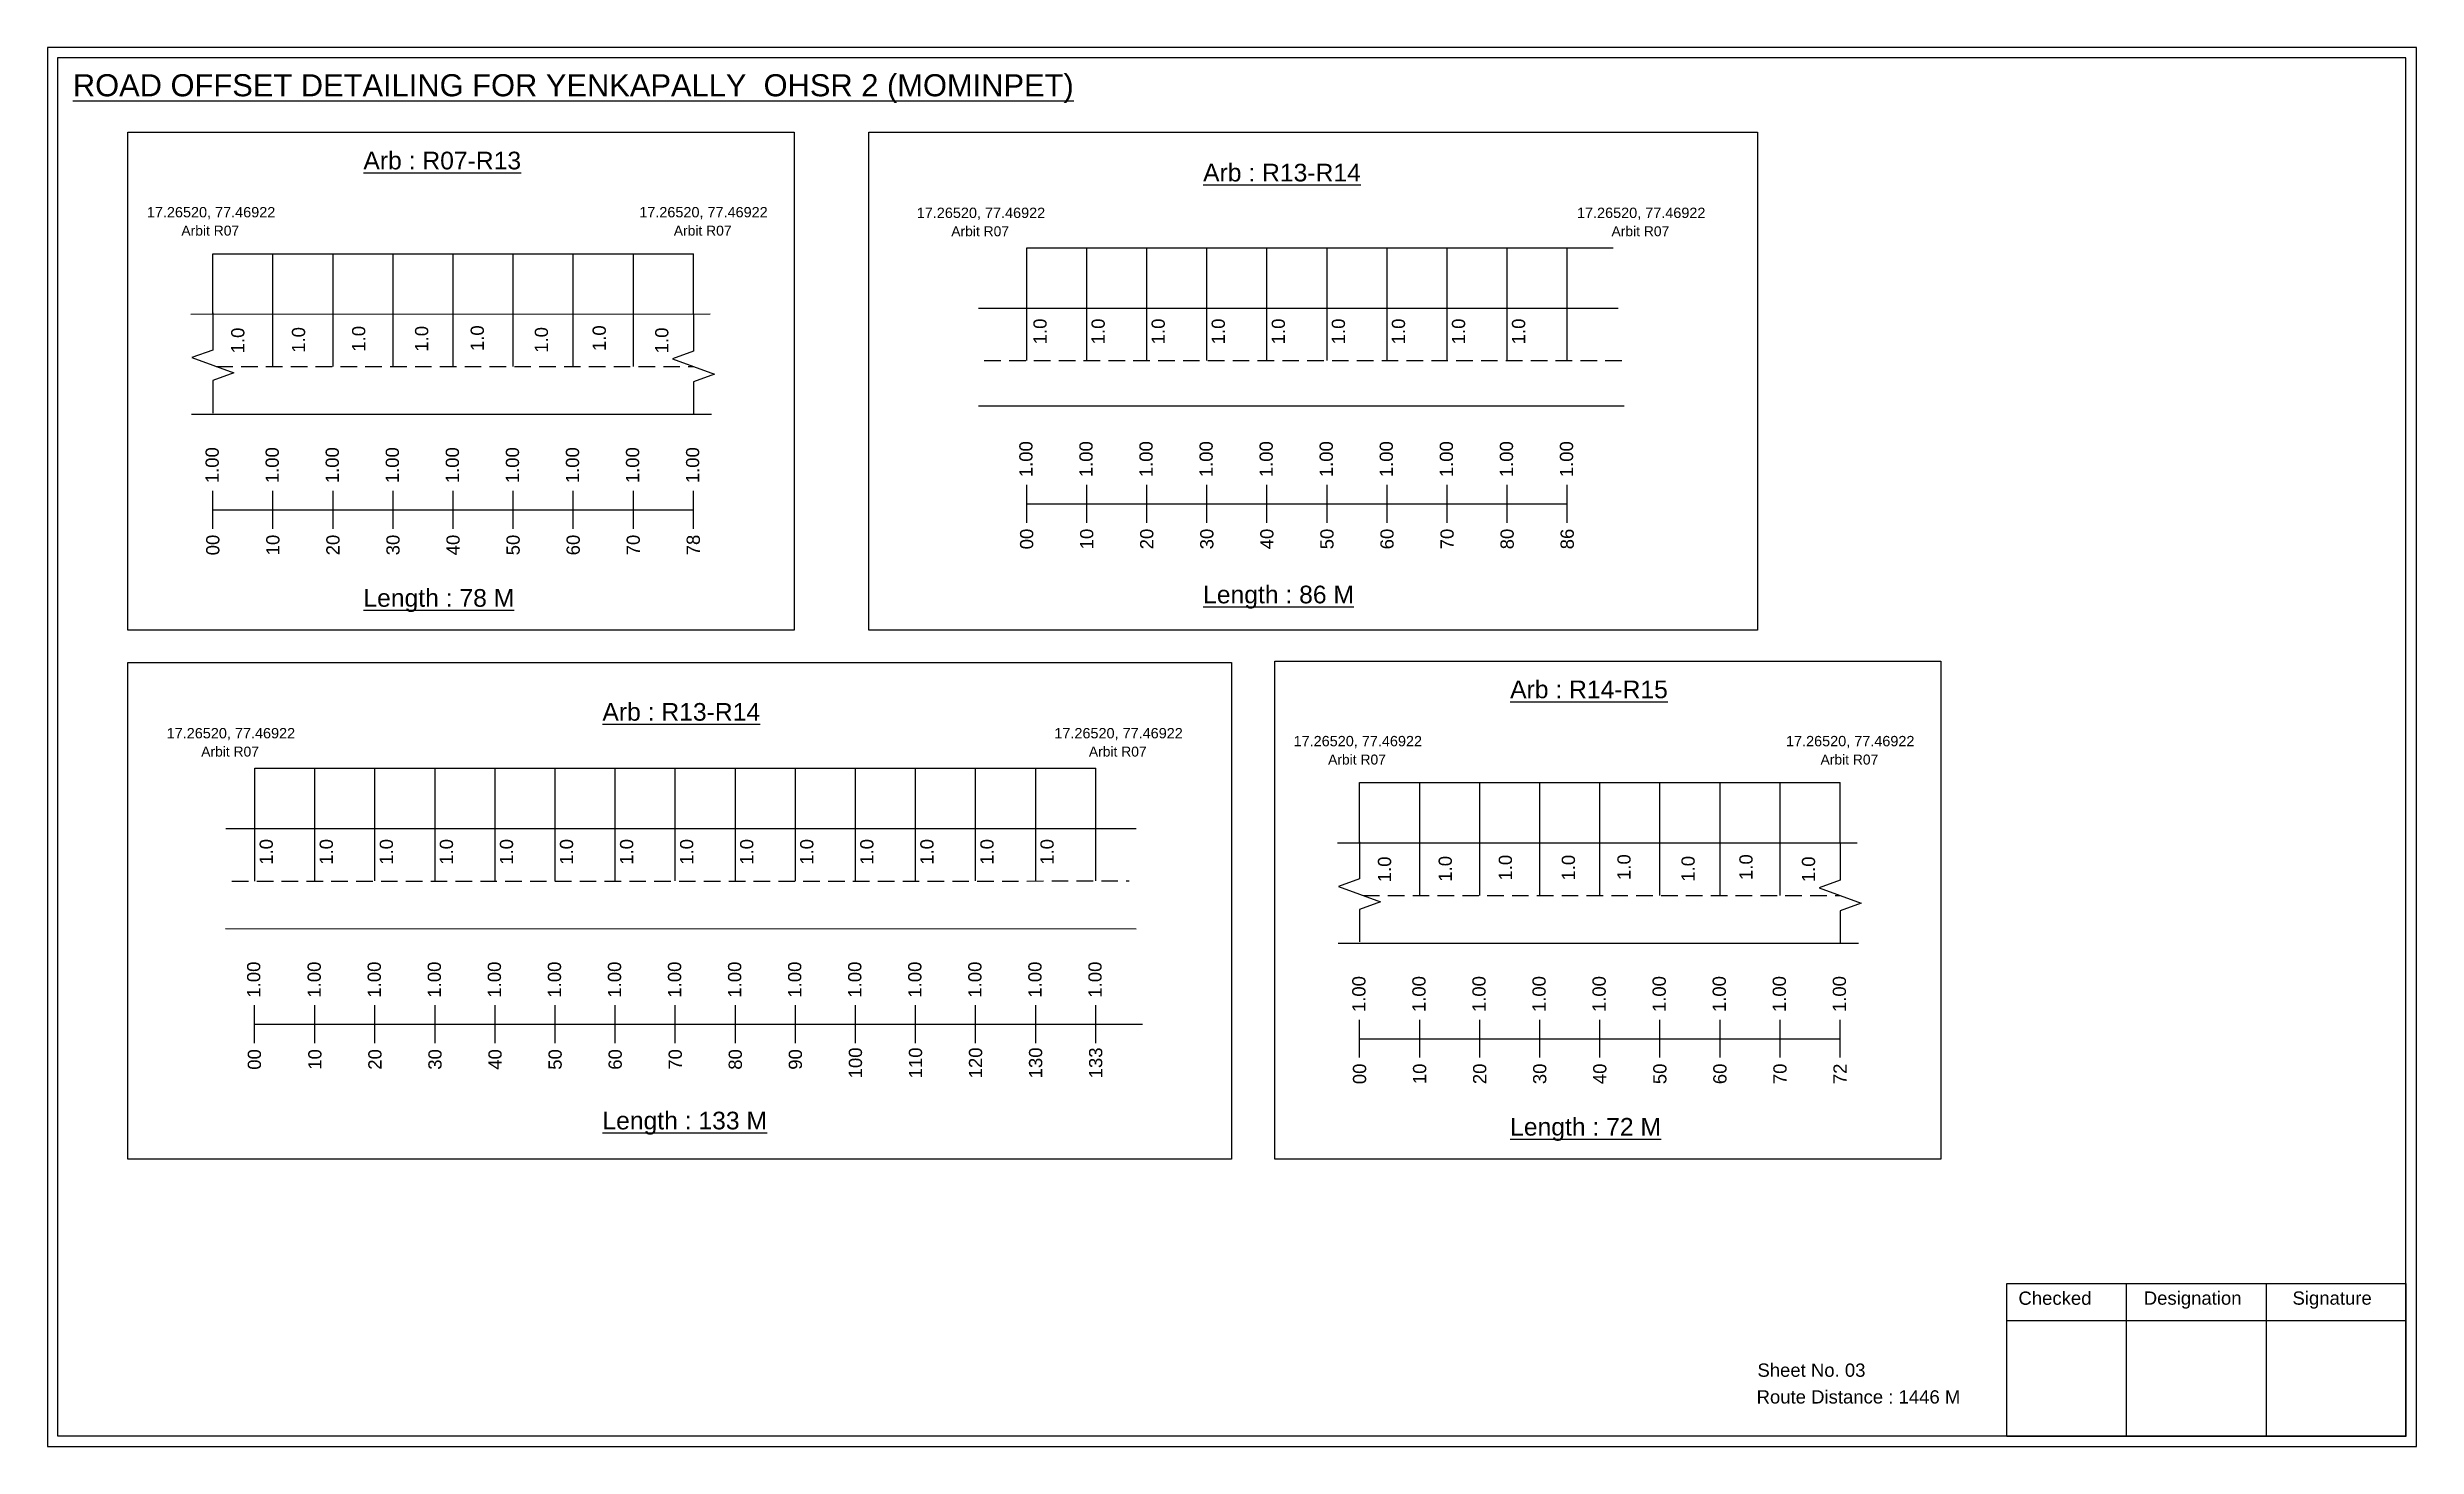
# Model space of a CAD drawing. Header units: inches. Extents: x -117 to 51867, y -12715 to 3423.
# Drawn here: x 47133 to 47670, y -2533 to -2216 of the extents above; entities that cross this region are included whole.
import ezdxf

# ---------------------------------------------------------------- set-up
doc = ezdxf.new("R2010")
doc.units = ezdxf.units.IN
doc.header["$MEASUREMENT"] = 0
doc.linetypes.add('DASHED2', pattern=[0.375, 0.25, -0.125])
doc.layers.add('PDF_Geometry', color=7, linetype='Continuous')
doc.layers.add('PDF_Text', color=5, linetype='Continuous')
doc.styles.add('PDF Arial', font='arial.ttf')
doc.styles.get("Standard").update_dxf_attribs({"font": 'arial.ttf'})

msp = doc.modelspace()

# ---------------------------------------------------------------- texts
at = {"color": 242, "true_color": 0xcd2027}
for s, height, p in [('%%UROAD OFFSET DETAILING FOR YENKAPALLY  OHSR 2 (MOMINPET)', 5, (47139.12, -2226.9)), ('%%UArb : R07-R13', 4, (47204.9, -2243.44)), ('%%UArb : R13-R14', 4, (47395.04, -2246.17)), ('%%ULength : 78 M', 4, (47204.9, -2342.44)), ('%%ULength : 86 M', 4, (47395.04, -2341.67)), ('%%UArb : R14-R15', 4, (47464.56, -2363.15)), ('%%UArb : R13-R14', 4, (47259.02, -2368.24)), ('%%ULength : 133 M', 4, (47259.02, -2460.74)), ('%%ULength : 72 M', 4, (47464.56, -2462.15))]:
    msp.add_text(s, height=height, dxfattribs=at).set_placement(p)
at = {"color": 5}
for s, height, p in [('17.26520, 77.46922', 2.34, (47155.87, -2254.3)), ('17.26520, 77.46922', 2.34, (47267.37, -2254.3)), ('17.26520, 77.46922', 2.34, (47330.2, -2254.44)), ('17.26520, 77.46922', 2.34, (47479.7, -2254.44)), ('Arbit R07', 2.246, (47163.69, -2258.43)), ('Arbit R07', 2.246, (47275.19, -2258.43)), ('Arbit R07', 2.246, (47338.02, -2258.57)), ('Arbit R07', 2.246, (47487.52, -2258.57)), ('17.26520, 77.46922', 2.34, (47160.36, -2372.23)), ('17.26520, 77.46922', 2.34, (47361.36, -2372.23)), ('Arbit R07', 2.246, (47168.18, -2376.35)), ('Arbit R07', 2.246, (47369.18, -2376.35)), ('17.26520, 77.46922', 2.34, (47415.53, -2374.02)), ('Arbit R07', 2.246, (47423.35, -2378.15)), ('17.26520, 77.46922', 2.34, (47527.03, -2374.02)), ('Arbit R07', 2.246, (47534.85, -2378.15))]:
    msp.add_text(s, height=height, dxfattribs=at).set_placement(p)
for p in [(47177.96, -2285.09), (47191.71, -2284.96), (47205.33, -2284.7), (47219.59, -2284.7), (47232.18, -2284.57), (47246.7, -2284.96), (47259.8, -2284.57), (47273.96, -2285.07), (47359.61, -2283.04), (47372.77, -2283.04), (47386.37, -2283.04), (47399.97, -2283.04), (47413.57, -2283.04), (47427.17, -2283.04), (47440.77, -2283.04), (47454.37, -2283.04), (47467.97, -2283.04), (47184.4, -2400.84), (47198, -2400.84), (47211.6, -2400.84), (47225.2, -2400.84), (47238.8, -2400.84), (47252.4, -2400.84), (47266, -2400.84), (47279.6, -2400.84), (47293.2, -2400.84), (47306.8, -2400.84), (47320.4, -2400.84), (47334, -2400.84), (47347.6, -2400.84), (47361.2, -2400.84), (47437.62, -2404.8), (47451.37, -2404.67), (47464.98, -2404.42), (47479.25, -2404.42), (47491.84, -2404.29), (47506.35, -2404.67), (47519.46, -2404.29), (47533.62, -2404.79)]:
    msp.add_text('1.0', height=3, rotation=90).set_placement(p)
at = {"color": 217, "true_color": 0x93278f}
for s, p in [('1.00', (47172.15, -2314.48)), ('1.00', (47185.75, -2314.48)), ('1.00', (47199.35, -2314.48)), ('1.00', (47212.95, -2314.48)), ('1.00', (47226.55, -2314.48)), ('1.00', (47240.15, -2314.48)), ('1.00', (47253.75, -2314.48)), ('1.00', (47267.35, -2314.48)), ('1.00', (47280.95, -2314.48)), ('1.00', (47356.42, -2313.12)), ('1.00', (47370.02, -2313.12)), ('1.00', (47383.62, -2313.12)), ('1.00', (47397.22, -2313.12)), ('1.00', (47410.82, -2313.12)), ('1.00', (47424.42, -2313.12)), ('1.00', (47438.02, -2313.12)), ('1.00', (47451.62, -2313.12)), ('1.00', (47465.22, -2313.12)), ('1.00', (47478.82, -2313.12)), ('00', (47172.3, -2330.8)), ('10', (47185.9, -2330.8)), ('20', (47199.5, -2330.8)), ('30', (47213.1, -2330.8)), ('40', (47226.7, -2330.8)), ('50', (47240.3, -2330.8)), ('60', (47253.9, -2330.8)), ('70', (47267.5, -2330.8)), ('78', (47281.1, -2330.8)), ('00', (47356.58, -2329.44)), ('10', (47370.18, -2329.44)), ('20', (47383.78, -2329.44)), ('30', (47397.38, -2329.44)), ('40', (47410.98, -2329.44)), ('50', (47424.58, -2329.44)), ('60', (47438.18, -2329.44)), ('70', (47451.78, -2329.44)), ('80', (47465.38, -2329.44)), ('86', (47478.98, -2329.44)), ('1.00', (47181.56, -2430.92)), ('1.00', (47195.26, -2430.92)), ('1.00', (47208.86, -2430.92)), ('1.00', (47222.46, -2430.92)), ('1.00', (47236.06, -2430.92)), ('1.00', (47249.66, -2430.92)), ('1.00', (47263.26, -2430.92)), ('1.00', (47276.86, -2430.92)), ('1.00', (47290.46, -2430.92)), ('1.00', (47304.06, -2430.92)), ('1.00', (47317.66, -2430.92)), ('1.00', (47331.26, -2430.92)), ('1.00', (47344.86, -2430.92)), ('1.00', (47358.46, -2430.92)), ('1.00', (47372.06, -2430.92)), ('1.00', (47431.81, -2434.19)), ('1.00', (47445.41, -2434.19)), ('1.00', (47459.01, -2434.19)), ('1.00', (47472.61, -2434.19)), ('1.00', (47486.21, -2434.19)), ('1.00', (47499.81, -2434.19)), ('1.00', (47513.41, -2434.19)), ('1.00', (47527.01, -2434.19)), ('1.00', (47540.61, -2434.19)), ('00', (47181.71, -2447.24)), ('10', (47195.41, -2447.24)), ('20', (47209.01, -2447.24)), ('30', (47222.61, -2447.24)), ('40', (47236.21, -2447.24)), ('50', (47249.81, -2447.24)), ('60', (47263.41, -2447.24)), ('70', (47277.01, -2447.24)), ('80', (47290.61, -2447.24)), ('90', (47304.21, -2447.24)), ('100', (47317.81, -2449.19)), ('110', (47331.41, -2449.19)), ('120', (47345.01, -2449.19)), ('130', (47358.61, -2449.19)), ('133', (47372.21, -2449.19)), ('00', (47431.96, -2450.51)), ('10', (47445.56, -2450.51)), ('20', (47459.16, -2450.51)), ('30', (47472.76, -2450.51)), ('40', (47486.36, -2450.51)), ('50', (47499.96, -2450.51)), ('60', (47513.56, -2450.51)), ('70', (47527.16, -2450.51)), ('72', (47540.76, -2450.51))]:
    msp.add_text(s, height=3, rotation=90, dxfattribs=at).set_placement(p)
for s, p in [('Sheet No. 03', (47520.56, -2516.74)), ('Route Distance : 1446 M', (47520.37, -2522.79))]:
    msp.add_text(s, height=3).set_placement(p)
at = {"layer": 'PDF_Text', "color": 7, "attachment_point": 7, "style": 'PDF Arial'}
for s, insert, char_height in [('Checked', (47579.66, -2500.49), 3.001), ('Designation', (47608.04, -2501.33), 3.0006), ('Signature', (47641.72, -2501.33), 3.001)]:
    msp.add_mtext(s, dxfattribs=dict(at, insert=insert, char_height=char_height))

# ---------------------------------------------------------------- linework, layer by layer
at = {"color": 5}
for p, q in [((47170.83, -2262.54), (47279.63, -2262.54)), ((47355.1, -2261.18), (47487.87, -2261.18)), ((47180.33, -2378.98), (47370.73, -2378.98)), ((47430.49, -2382.25), (47539.29, -2382.25))]:
    msp.add_line(p, q, dxfattribs=at)
for p, q in [((47170.83, -2276.18), (47170.83, -2262.54)), ((47184.43, -2288.07), (47184.43, -2262.54)), ((47198.03, -2288.07), (47198.03, -2262.54)), ((47211.63, -2288.07), (47211.63, -2262.54)), ((47225.23, -2288.07), (47225.23, -2262.54)), ((47238.83, -2288.07), (47238.83, -2262.54)), ((47252.43, -2288.07), (47252.43, -2262.54)), ((47266.03, -2288.07), (47266.03, -2262.54)), ((47279.63, -2276.19), (47279.63, -2262.54)), ((47355.1, -2286.71), (47355.1, -2261.18)), ((47368.7, -2286.71), (47368.7, -2261.18)), ((47382.3, -2286.71), (47382.3, -2261.18)), ((47395.9, -2286.71), (47395.9, -2261.18)), ((47409.5, -2286.71), (47409.5, -2261.18)), ((47423.1, -2286.71), (47423.1, -2261.18)), ((47436.7, -2286.71), (47436.7, -2261.18)), ((47450.3, -2286.71), (47450.3, -2261.18)), ((47463.9, -2286.71), (47463.9, -2261.18)), ((47477.5, -2286.71), (47477.5, -2261.18)), ((47165.83, -2276.19), (47283.45, -2276.13)), ((47344.22, -2274.83), (47489.01, -2274.83)), ((47165.98, -2298.87), (47283.76, -2298.87)), ((47490.42, -2297.02), (47344.22, -2297.02)), ((47180.33, -2404.59), (47180.33, -2378.98)), ((47193.93, -2404.51), (47193.93, -2378.98)), ((47207.53, -2404.51), (47207.53, -2378.98)), ((47221.13, -2404.51), (47221.13, -2378.98)), ((47234.73, -2404.51), (47234.73, -2378.98)), ((47248.33, -2404.51), (47248.33, -2378.98)), ((47261.93, -2404.51), (47261.93, -2378.98)), ((47275.53, -2404.51), (47275.53, -2378.98)), ((47289.13, -2404.51), (47289.13, -2378.98)), ((47302.73, -2404.51), (47302.73, -2378.98)), ((47316.33, -2404.51), (47316.33, -2378.98)), ((47329.93, -2404.51), (47329.93, -2378.98)), ((47343.53, -2404.51), (47343.53, -2378.98)), ((47357.13, -2404.51), (47357.13, -2378.98)), ((47370.73, -2404.51), (47370.73, -2378.98)), ((47430.49, -2395.9), (47430.49, -2382.25)), ((47444.09, -2407.79), (47444.09, -2382.25)), ((47457.69, -2407.79), (47457.69, -2382.25)), ((47471.29, -2407.79), (47471.29, -2382.25)), ((47484.89, -2407.79), (47484.89, -2382.25)), ((47498.49, -2407.79), (47498.49, -2382.25)), ((47512.09, -2407.79), (47512.09, -2382.25)), ((47525.69, -2407.79), (47525.69, -2382.25)), ((47539.29, -2395.9), (47539.29, -2382.25)), ((47173.79, -2392.64), (47379.89, -2392.63)), ((47425.49, -2395.9), (47543.11, -2395.85)), ((47173.69, -2415.25), (47379.85, -2415.35)), ((47425.64, -2418.59), (47543.42, -2418.59))]:
    msp.add_line(p, q)
at = {"linetype": 'DASHED2', "ltscale": 15}
for p, q in [((47171.59, -2288.07), (47279.63, -2288.07)), ((47345.49, -2286.71), (47489.85, -2286.71)), ((47175.14, -2404.59), (47378.32, -2404.51)), ((47431.25, -2407.79), (47539.29, -2407.79))]:
    msp.add_line(p, q, dxfattribs=at)
at = {"color": 217, "true_color": 0x93278f}
for p, q in [((47170.83, -2324.77), (47170.83, -2316.21)), ((47184.43, -2324.77), (47184.43, -2316.21)), ((47198.03, -2324.77), (47198.03, -2316.21)), ((47211.63, -2324.77), (47211.63, -2316.21)), ((47225.23, -2324.77), (47225.23, -2316.21)), ((47238.83, -2324.77), (47238.83, -2316.21)), ((47252.43, -2324.77), (47252.43, -2316.21)), ((47266.03, -2324.77), (47266.03, -2316.21)), ((47279.63, -2324.77), (47279.63, -2316.21)), ((47355.1, -2323.41), (47355.1, -2314.86)), ((47368.7, -2323.41), (47368.7, -2314.86)), ((47382.3, -2323.41), (47382.3, -2314.86)), ((47395.9, -2323.41), (47395.9, -2314.86)), ((47409.5, -2323.41), (47409.5, -2314.86)), ((47423.1, -2323.41), (47423.1, -2314.86)), ((47436.7, -2323.41), (47436.7, -2314.86)), ((47450.3, -2323.41), (47450.3, -2314.86)), ((47463.9, -2323.41), (47463.9, -2314.86)), ((47477.5, -2323.41), (47477.5, -2314.86)), ((47170.83, -2320.5), (47279.63, -2320.5)), ((47355.1, -2319.14), (47477.5, -2319.12)), ((47180.23, -2441.21), (47180.23, -2432.66)), ((47193.93, -2441.21), (47193.93, -2432.66)), ((47207.53, -2441.21), (47207.53, -2432.66)), ((47221.13, -2441.21), (47221.13, -2432.66)), ((47234.73, -2441.21), (47234.73, -2432.66)), ((47248.33, -2441.21), (47248.33, -2432.66)), ((47261.93, -2441.21), (47261.93, -2432.66)), ((47275.53, -2441.21), (47275.53, -2432.66)), ((47289.13, -2441.21), (47289.13, -2432.66)), ((47302.73, -2441.21), (47302.73, -2432.66)), ((47316.33, -2441.21), (47316.33, -2432.66)), ((47329.93, -2441.21), (47329.93, -2432.66)), ((47343.53, -2441.21), (47343.53, -2432.66)), ((47357.13, -2441.21), (47357.13, -2432.66)), ((47370.73, -2441.21), (47370.73, -2432.66)), ((47180.23, -2436.95), (47381.29, -2436.9)), ((47430.49, -2444.49), (47430.49, -2435.93)), ((47430.49, -2440.22), (47539.29, -2440.22)), ((47444.09, -2444.49), (47444.09, -2435.93)), ((47457.69, -2444.49), (47457.69, -2435.93)), ((47471.29, -2444.49), (47471.29, -2435.93)), ((47484.89, -2444.49), (47484.89, -2435.93)), ((47498.49, -2444.49), (47498.49, -2435.93)), ((47512.09, -2444.49), (47512.09, -2435.93)), ((47525.69, -2444.49), (47525.69, -2435.93)), ((47539.29, -2444.49), (47539.29, -2435.93))]:
    msp.add_line(p, q, dxfattribs=at)
for points in [[(47151.6, -2235.05), (47302.45, -2235.05), (47302.45, -2347.73), (47151.6, -2347.73)], [(47319.32, -2235.05), (47520.56, -2235.05), (47520.56, -2347.73), (47319.32, -2347.73)], [(47151.6, -2355.09), (47401.45, -2355.09), (47401.45, -2467.45), (47151.6, -2467.45)], [(47411.26, -2354.77), (47562.11, -2354.77), (47562.11, -2467.45), (47411.26, -2467.45)]]:
    msp.add_lwpolyline(points, close=True)
at = {"linetype": 'Continuous'}
for points in [[(47170.81, -2275.9), (47170.81, -2284.34), (47166.07, -2286.06), (47175.55, -2289.51), (47170.81, -2291.24), (47170.81, -2298.59)], [(47279.63, -2276.19), (47279.63, -2284.62), (47274.89, -2286.35), (47284.37, -2289.8), (47279.63, -2291.52), (47279.63, -2298.87)], [(47430.47, -2395.62), (47430.47, -2404.05), (47425.73, -2405.78), (47435.21, -2409.23), (47430.47, -2410.96), (47430.47, -2418.3)], [(47539.29, -2395.9), (47539.29, -2404.33), (47534.54, -2406.06), (47544.03, -2409.51), (47539.29, -2411.24), (47539.29, -2418.59)]]:
    msp.add_lwpolyline(points, dxfattribs=at)
at = {"layer": 'PDF_Geometry'}
for points in [[(47133.35, -2215.83), (47133.35, -2532.54), (47669.82, -2532.54), (47669.82, -2215.83)], [(47135.67, -2218.16), (47135.67, -2530.12), (47667.4, -2530.12), (47667.4, -2218.16)]]:
    msp.add_lwpolyline(points, close=True, dxfattribs=at)
at = {"layer": 'PDF_Geometry', "color": 242, "true_color": 0xcc1f26}
msp.add_lwpolyline([(47667.4, -2530.22), (47577.06, -2530.22), (47577.06, -2495.6), (47667.4, -2495.6)], close=True, dxfattribs=at)
for points in [[(47604.04, -2495.6), (47604.04, -2530.22)], [(47635.77, -2495.6), (47635.77, -2530.22)], [(47577.06, -2503.98), (47667.4, -2503.98)]]:
    msp.add_lwpolyline(points, dxfattribs=at)

msp.set_redraw_order([(e.dxf.handle, doc.entitydb.next_handle()) for e in msp.query("TEXT MTEXT ATTDEF DIMENSION ARC_DIMENSION")])  # texts and dimensions are drawn at this point

doc.saveas('drawing.dxf')
